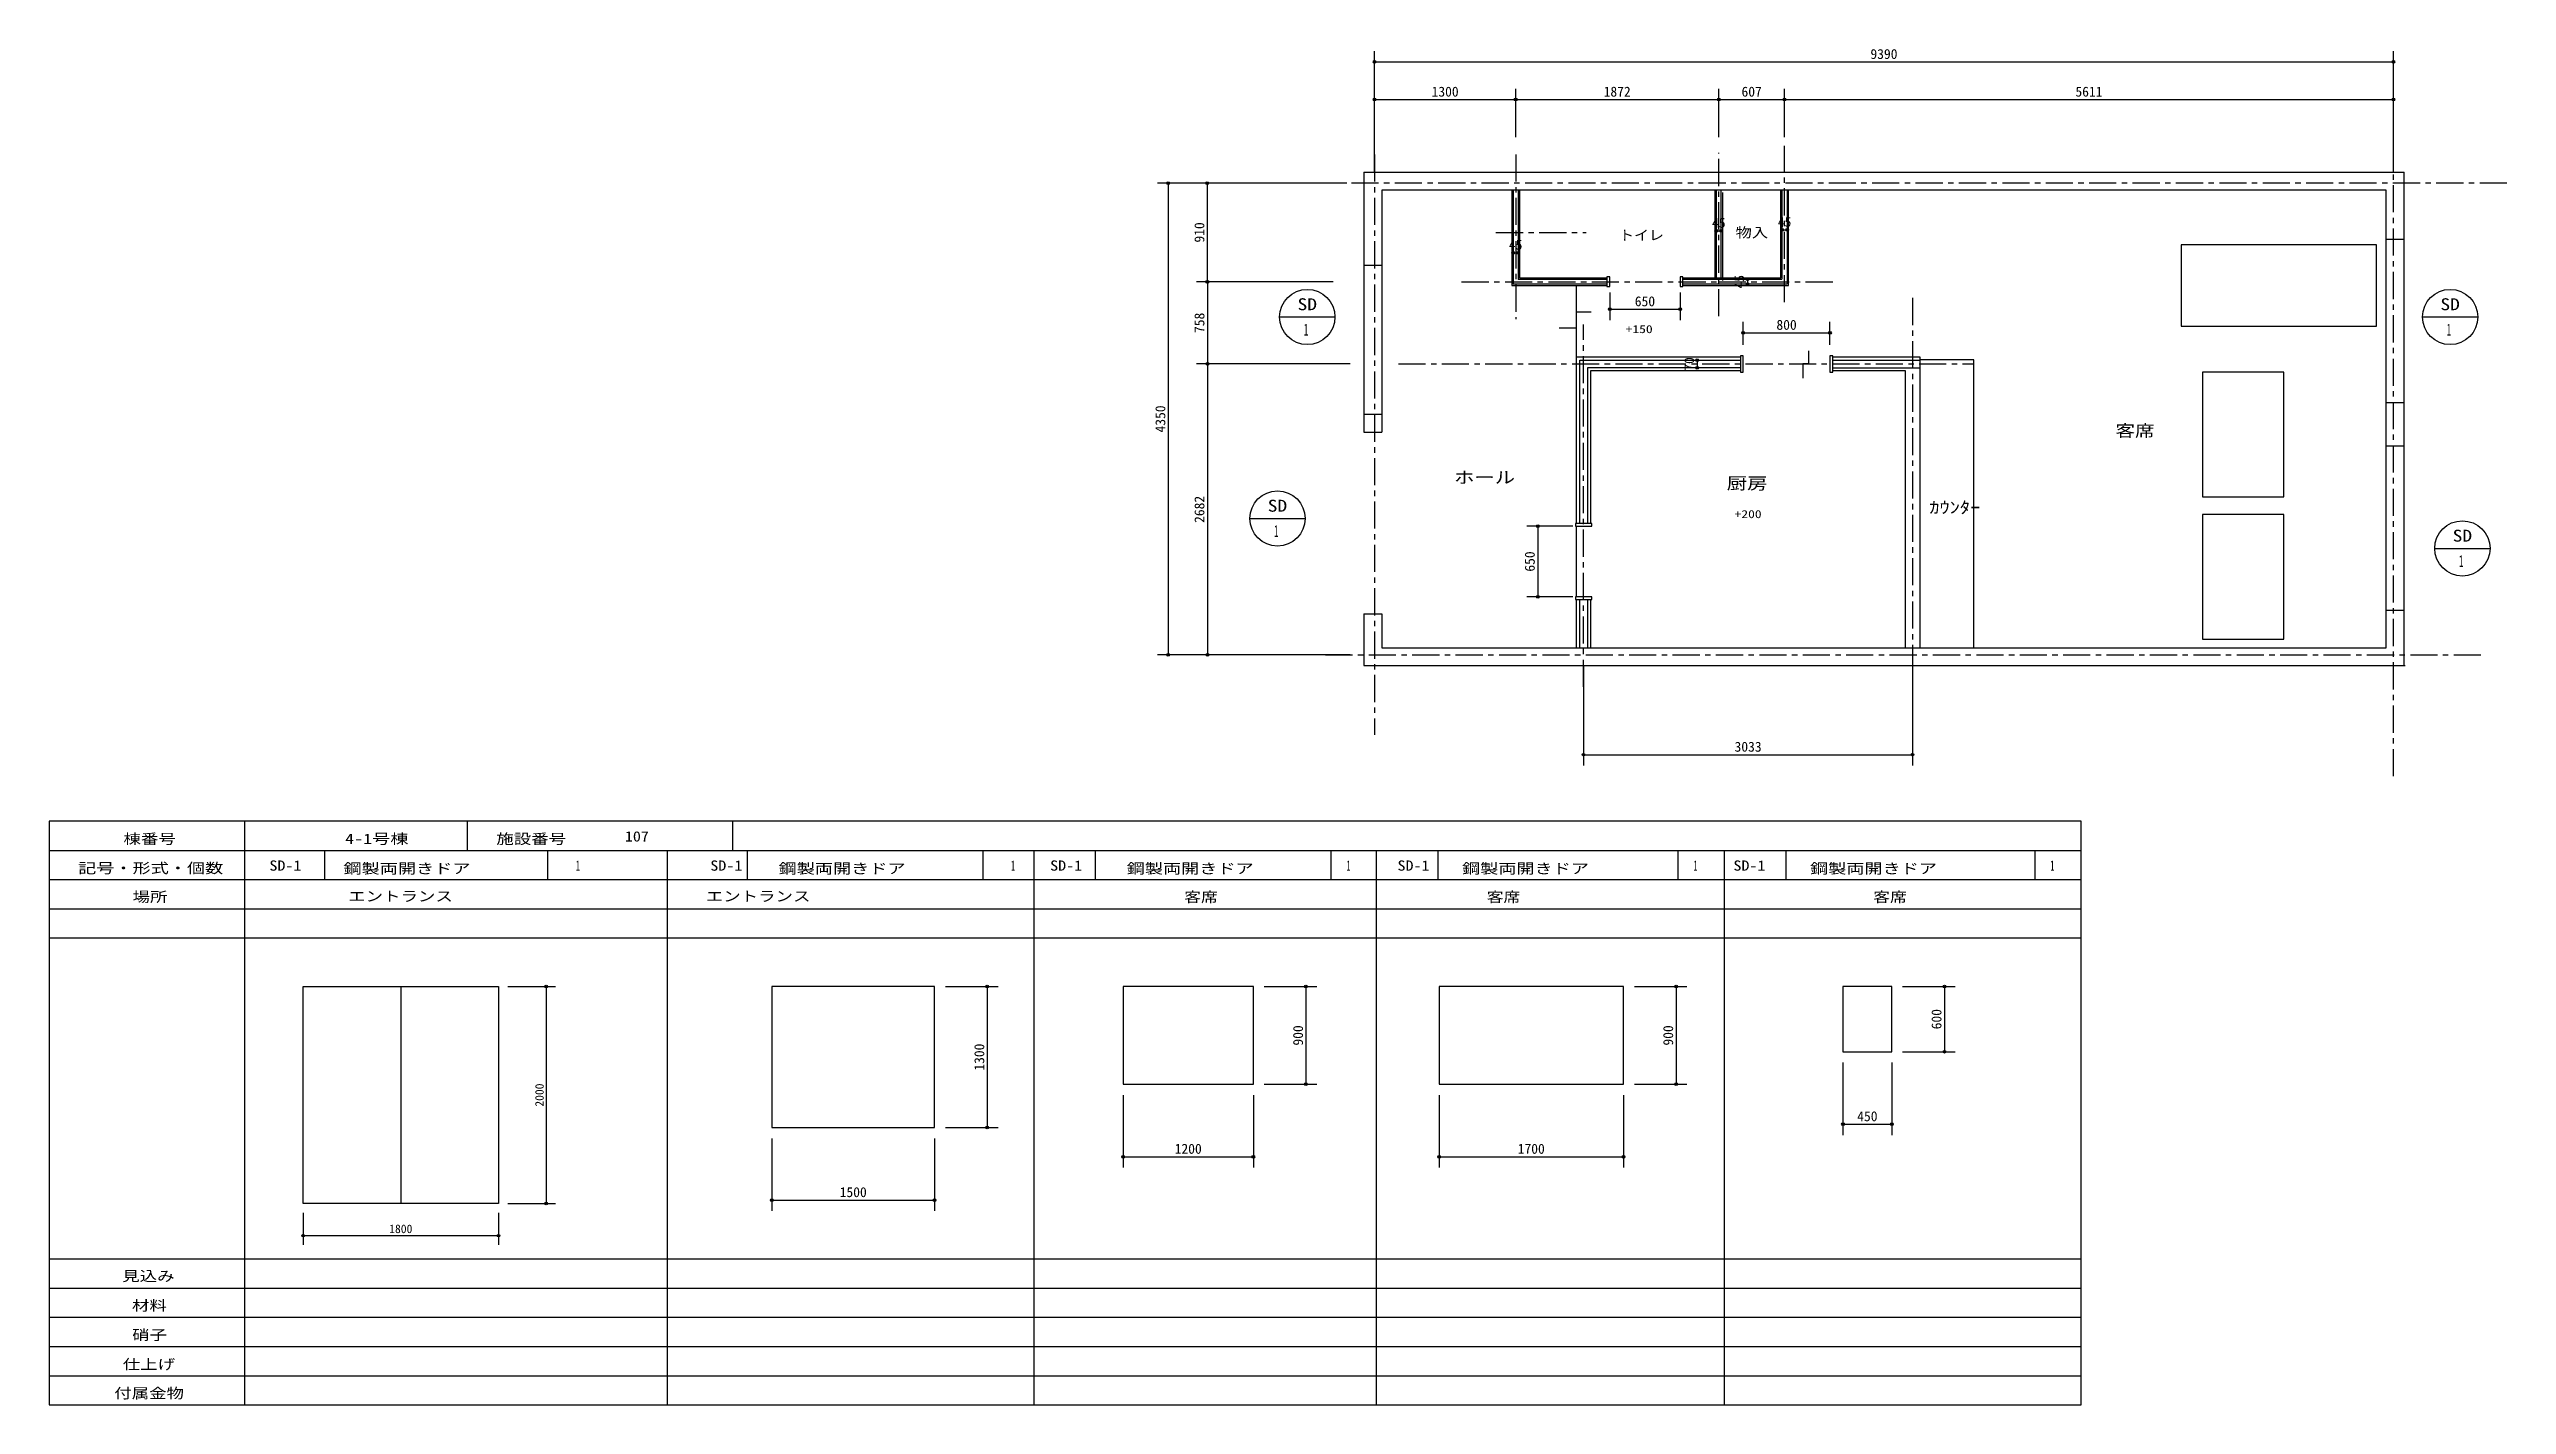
# Model space of a CAD drawing. Units: millimetres at full size, sheet at 1:50. Extents: x -51076 to 31144, y -12177 to 13541.
# Drawn here: x -51076 to -28422, y -6080 to 6423 of the extents above; entities that cross this region are included whole.
import ezdxf
from ezdxf.enums import TextEntityAlignment as Align

# ---------------------------------------------------------------- set-up
doc = ezdxf.new("R2010")
doc.units = ezdxf.units.MM
doc.header["$LTSCALE"] = 50
doc.header["$PDMODE"] = 32
doc.header["$PDSIZE"] = 25
doc.linetypes.add('CHAIN1', pattern=[8, 5, -1, 1, -1])
doc.layers.add('0-0_0', color=7, linetype='Continuous')
doc.styles.add('ＭＳ ゴシック', font='')
doc.styles.get('ＭＳ ゴシック').set_extended_font_data('MS Gothic')

msp = doc.modelspace()

# ---------------------------------------------------------------- texts
at = {"layer": '0-0_0', "style": 'ＭＳ ゴシック'}
for s, height, p in [('9390', 91.64, (-34288.49, 6305.22)), ('1300', 91.64, (-38333.49, 5958.1)), ('1872', 91.64, (-36747.49, 5958.1)), ('607', 91.64, (-35476.74, 5958.1)), ('5611', 91.64, (-32398.99, 5958.1)), ('45', 91.64, (-35748.99, 4748.22)), ('45', 91.64, (-35141.99, 4756.52)), ('45', 91.64, (-37620.99, 4545.72)), ('650', 91.64, (-36460.53, 4024.63)), ('800', 91.64, (-35155.03, 3807.49)), ('3033', 91.64, (-35540.95, -83.54)), ('450', 91.64, (-34410.17, -3491.22)), ('1200', 91.64, (-40701.55, -3791.22)), ('1700', 91.64, (-37539.7, -3791.22)), ('1500', 91.64, (-43789.26, -4191.22)), ('1800', 78.57, (-47941.83, -4518.97))]:
    msp.add_text(s, height=height, dxfattribs=at).set_placement(p, align=Align.BOTTOM_LEFT)
for s, height, p in [('910', 91.64, (-40401.02, 4639.35)), ('45', 91.64, (-35422.93, 4215.6)), ('758', 91.64, (-40400.28, 3805.35)), ('70', 91.64, (-35885.73, 3457.6)), ('4350', 91.64, (-40760.5, 2888.1)), ('2682', 91.64, (-40400.28, 2054.1)), ('650', 91.64, (-37355.24, 1604.53)), ('600', 91.64, (-33606.5, -2616.17)), ('900', 91.64, (-39491.63, -2766.17)), ('900', 91.64, (-36079.78, -2766.17)), ('1300', 91.64, (-42429.35, -2997.42)), ('2000', 78.57, (-46494.1, -3329.59))]:
    msp.add_text(s, height=height, rotation=90, dxfattribs=at).set_placement(p, align=Align.BOTTOM_LEFT)
for s, height, width, p in [('トイレ', 91.64, 1.1, (-36604.75, 4634.3)), ('物入', 91.64, 1.2, (-35531.57, 4658.62)), ('SD', 110, 1.2, (-39569.15, 3982.54)), ('SD', 110, 1.2, (-29035, 3982.54)), ('1', 110, 0.55, (-39511.23, 3749.16)), ('+150', 73.31, 1.25, (-36544.98, 3782.36)), ('1', 110, 0.55, (-28977.09, 3749.16)), ('客席', 110, 1.2, (-32029.86, 2816.53)), ('ホール', 110, 1.25, (-38126.72, 2385.88)), ('SD', 110, 1.2, (-39844.01, 2124.31)), ('厨房', 110, 1.25, (-35612.84, 2331.22)), ('+200', 73.31, 1.25, (-35540.92, 2076.19)), ('ｶｳﾝﾀｰ', 110, 1.25, (-33745.49, 2108.69)), ('1', 110, 0.55, (-39786.09, 1890.93)), ('SD', 110, 1.2, (-28922, 1848.09)), ('1', 110, 0.55, (-28864.09, 1614.7)), ('棟番号', 94.29, 1.25, (-50391.09, -935.4)), ('4-1号棟', 94.29, 1.3, (-48348.6, -934.75)), ('施設番号', 94.29, 1.25, (-46954.32, -935.4)), ('107', 94.29, 1.15, (-45769.41, -912.55)), ('記号・形式・個数', 94.29, 1.3, (-50808.9, -1205.18)), ('SD-1', 94.29, 1.15, (-49045.71, -1181.68)), ('鋼製両開きドア', 94.29, 1.3, (-48362.94, -1208.44)), ('1', 94.29, 0.55, (-46220.34, -1181.68)), ('SD-1', 94.29, 1.15, (-44981.79, -1181.68)), ('鋼製両開きドア', 94.29, 1.3, (-44352.3, -1208.44)), ('1', 94.29, 0.55, (-42209.7, -1181.68)), ('SD-1', 94.29, 1.15, (-41849.56, -1181.68)), ('鋼製両開きドア', 94.29, 1.3, (-41143.38, -1208.44)), ('1', 94.29, 0.55, (-39117.97, -1181.68)), ('SD-1', 94.29, 1.15, (-38647.64, -1181.68)), ('鋼製両開きドア', 94.29, 1.3, (-38052.8, -1208.44)), ('1', 94.29, 0.55, (-35919.29, -1181.68)), ('SD-1', 94.29, 1.15, (-35551.18, -1181.68)), ('鋼製両開きドア', 94.29, 1.3, (-34844.92, -1208.44)), ('1', 94.29, 0.55, (-32630.14, -1181.68)), ('場所', 94.29, 1.25, (-50307.2, -1470.38)), ('エントランス', 94.29, 1.25, (-48319.69, -1464.51)), ('エントランス', 94.29, 1.25, (-45023.68, -1464.51)), ('客席', 94.29, 1.2, (-40613.24, -1471.03)), ('客席', 94.29, 1.2, (-37824.48, -1471.03)), ('客席', 94.29, 1.2, (-34262.11, -1471.03)), ('見込み', 94.29, 1.25, (-50402.59, -4967)), ('材料', 94.29, 1.25, (-50312.86, -5238.73)), ('硝子', 94.29, 1.25, (-50310.9, -5509.16)), ('仕上げ', 94.29, 1.25, (-50397.4, -5780.89)), ('付属金物', 94.29, 1.25, (-50476.07, -6048.06))]:
    msp.add_text(s, height=height, dxfattribs=dict(at, width=width)).set_placement(p, align=Align.BOTTOM_LEFT)

# ---------------------------------------------------------------- linework, layer by layer
at = {"layer": '0-0_0'}
for p, q in [((-38858.49, 5288.1), (-38858.49, 6405.22)), ((-29468.49, 5288.1), (-29468.49, 6405.22)), ((-38858.49, 6305.22), (-29468.49, 6305.22)), ((-38858.49, 5610.56), (-38858.49, 6058.1)), ((-38858.49, 5958.1), (-37558.49, 5958.1)), ((-37558.49, 5610.56), (-37558.49, 6058.1)), ((-37558.49, 5610.56), (-37558.49, 6058.1)), ((-37558.49, 5958.1), (-35686.49, 5958.1)), ((-35686.49, 5610.56), (-35686.49, 6058.1)), ((-35686.49, 5610.56), (-35686.49, 6058.1)), ((-35686.49, 5958.1), (-35079.49, 5958.1)), ((-35079.49, 5610.56), (-35079.49, 6058.1)), ((-35079.49, 5610.56), (-35079.49, 6058.1)), ((-35079.49, 5958.1), (-29468.49, 5958.1)), ((-29468.49, 5610.56), (-29468.49, 6058.1)), ((-38958.49, 5288.1), (-38958.49, 2890.98)), ((-38958.49, 5288.1), (-29368.49, 5288.1)), ((-29368.49, 738.1), (-29368.49, 5288.1)), ((-39116.03, 5188.1), (-40860.5, 5188.1)), ((-40760.5, 5188.1), (-40760.5, 838.1)), ((-39464.69, 5188.1), (-40501.02, 5188.1)), ((-40401.02, 5188.1), (-40401.02, 4278.1)), ((-38793.49, 5123.1), (-38793.49, 2890.98)), ((-29533.49, 5123.1), (-38793.49, 5123.1)), ((-37593.49, 5123.1), (-37593.49, 4243.1)), ((-37580.99, 5123.1), (-37580.99, 4255.6)), ((-37535.99, 5123.1), (-37535.99, 4300.12)), ((-37523.49, 5123.1), (-37523.49, 4313.1)), ((-35721.49, 5123.1), (-35721.49, 4313.1)), ((-35708.99, 5123.1), (-35708.99, 4300.6)), ((-35663.99, 4313.1), (-35663.99, 5123.1)), ((-35651.49, 5100.05), (-35651.49, 4290.05)), ((-35101.99, 4300.6), (-35101.99, 5123.1)), ((-35056.99, 5123.1), (-35056.99, 4255.6)), ((-29533.49, 903.1), (-29533.49, 5123.1)), ((-37580.99, 4545.72), (-37535.99, 4545.72)), ((-35708.99, 4748.22), (-35663.99, 4748.22)), ((-35101.99, 4756.52), (-35056.99, 4756.52)), ((-29533.49, 4670.13), (-29368.49, 4670.13)), ((-38958.49, 4430.51), (-38793.49, 4430.51)), ((-37523.49, 4313.1), (-36716.78, 4313.1)), ((-39464.69, 4278.1), (-40501.02, 4278.1)), ((-39242.07, 4278.1), (-40500.28, 4278.1)), ((-40400.28, 4278.1), (-40400.28, 3520.1)), ((-37593.49, 4243.1), (-36716.78, 4243.1)), ((-36716.78, 4255.6), (-37580.99, 4255.6)), ((-37535.99, 4300.6), (-36716.78, 4300.6)), ((-36997.45, 3585.1), (-36997.45, 4243.1)), ((-36691.78, 4178.1), (-36691.78, 3924.63)), ((-36041.78, 4178.1), (-36041.78, 3924.63)), ((-36016.78, 4300.6), (-35103.86, 4300.6)), ((-35058.04, 4255.6), (-36016.78, 4255.6)), ((-35422.93, 4300.6), (-35422.93, 4255.6)), ((-39730.64, 3953.32), (-39224.63, 3953.32)), ((-36691.78, 4024.63), (-36041.78, 4024.63)), ((-35461.28, 3695.1), (-35461.28, 3907.49)), ((-34661.28, 3695.1), (-34661.28, 3907.49)), ((-29196.5, 3953.32), (-28690.48, 3953.32)), ((-35461.28, 3807.49), (-34661.28, 3807.49)), ((-34860.62, 3641.74), (-34860.62, 3520.1)), ((-39085.03, 3520.1), (-40500.28, 3520.1)), ((-39242.07, 3520.1), (-40500.28, 3520.1)), ((-40400.28, 3520.1), (-40400.28, 838.1)), ((-36997.45, 3585.1), (-35486.28, 3585.1)), ((-36997.45, 2048.28), (-36997.45, 3585.1)), ((-36967.45, 3555.1), (-35486.28, 3555.1)), ((-36967.45, 2048.28), (-36967.45, 3555.1)), ((-35486.28, 3485.1), (-36897.45, 3485.1)), ((-36897.45, 3485.1), (-36897.45, 2048.28)), ((-35486.28, 3455.1), (-36867.45, 3455.1)), ((-36867.45, 3455.1), (-36867.45, 2048.28)), ((-35885.73, 3555.1), (-35885.73, 3485.1)), ((-34636.28, 3585.1), (-33834.45, 3585.1)), ((-34636.28, 3555.1), (-33834.45, 3555.1)), ((-34636.28, 3485.1), (-33834.45, 3485.1)), ((-33964.45, 3455.1), (-34636.28, 3455.1)), ((-33964.45, 903.1), (-33964.45, 3455.1)), ((-33834.45, 3585.1), (-33834.45, 903.1)), ((-38958.49, 3056.76), (-38793.49, 3056.76)), ((-29533.49, 3163.66), (-29368.49, 3163.66)), ((-38958.49, 2890.98), (-38793.49, 2890.98)), ((-29368.49, 2762.38), (-29533.49, 2762.38)), ((-40005.51, 2095.09), (-39499.49, 2095.09)), ((-37032.45, 2023.28), (-37455.24, 2023.28)), ((-37355.24, 2023.28), (-37355.24, 1373.28)), ((-36997.45, 1373.28), (-36997.45, 2023.28)), ((-29083.5, 1818.86), (-28577.48, 1818.86)), ((-37032.45, 1373.28), (-37455.24, 1373.28)), ((-38958.49, 1214.25), (-38793.49, 1214.25)), ((-38958.49, 1214.25), (-38958.49, 738.1)), ((-38793.49, 1214.25), (-38793.49, 903.1)), ((-36997.45, 903.1), (-36997.45, 1348.28)), ((-36967.45, 903.1), (-36967.45, 1348.28)), ((-36897.45, 1348.28), (-36897.45, 903.1)), ((-36867.45, 1348.28), (-36867.45, 903.1)), ((-29533.49, 1249.33), (-29368.49, 1249.33)), ((-39116.03, 838.1), (-40860.5, 838.1)), ((-39085.03, 838.1), (-40500.28, 838.1)), ((-38958.49, 738.1), (-29359.23, 738.1)), ((-38793.49, 903.1), (-29533.49, 903.1)), ((-36932.45, 738.1), (-36932.45, -183.54)), ((-33899.45, 738.1), (-33899.45, -183.54)), ((-36932.45, -83.54), (-33899.45, -83.54)), ((-49275.46, -697.26), (-49275.46, -6079.69)), ((-47224.29, -697.26), (-47224.29, -966.38)), ((-44776.67, -697.26), (-44776.67, -966.38)), ((-51075.99, -966.38), (-32347.55, -966.38)), ((-48538.76, -966.38), (-48538.76, -1235.5)), ((-46481.03, -966.38), (-46481.03, -1235.5)), ((-45378.97, -966.38), (-45378.97, -6079.69)), ((-44642.42, -966.38), (-44642.42, -1235.5)), ((-42470.39, -966.38), (-42470.39, -1235.5)), ((-42001.15, -966.38), (-42001.15, -6079.69)), ((-41433.5, -966.38), (-41433.5, -1235.5)), ((-39261.47, -966.38), (-39261.47, -1235.5)), ((-38844.58, -966.38), (-38844.58, -6079.69)), ((-38276.94, -966.38), (-38276.94, -1235.5)), ((-36062.78, -966.38), (-36062.78, -1235.5)), ((-35636.7, -966.38), (-35636.7, -6079.69)), ((-35069.05, -966.38), (-35069.05, -1235.5)), ((-32773.64, -966.38), (-32773.64, -1235.5)), ((-51075.99, -1235.5), (-32347.55, -1235.5)), ((-51075.99, -1504.63), (-32347.55, -1504.63)), ((-51075.99, -1773.75), (-32347.55, -1773.75)), ((-48734.66, -2222.42), (-46934.66, -2222.42)), ((-48734.66, -4222.42), (-48734.66, -2222.42)), ((-47834.66, -2222.42), (-47834.66, -4222.42)), ((-46934.66, -2222.42), (-46934.66, -4222.42)), ((-46848.92, -2222.42), (-46408.36, -2222.42)), ((-46494.1, -2222.42), (-46494.1, -4222.42)), ((-42814.26, -2222.42), (-42329.35, -2222.42)), ((-42429.35, -2222.42), (-42429.35, -3522.42)), ((-39876.55, -2222.42), (-39391.63, -2222.42)), ((-39491.63, -2222.42), (-39491.63, -3122.42)), ((-36464.7, -2222.42), (-35979.78, -2222.42)), ((-36079.78, -2222.42), (-36079.78, -3122.42)), ((-33991.42, -2222.42), (-33506.5, -2222.42)), ((-33606.5, -2222.42), (-33606.5, -2822.42)), ((-34541.42, -2922.42), (-34541.42, -3591.22)), ((-34091.42, -2922.42), (-34091.42, -3591.22)), ((-33991.42, -2822.42), (-33506.5, -2822.42)), ((-39876.55, -3122.42), (-39391.63, -3122.42)), ((-36464.7, -3122.42), (-35979.78, -3122.42)), ((-41176.55, -3222.42), (-41176.55, -3891.22)), ((-39976.55, -3222.42), (-39976.55, -3891.22)), ((-38264.7, -3222.42), (-38264.7, -3891.22)), ((-36564.7, -3222.42), (-36564.7, -3891.22)), ((-44414.26, -3622.42), (-44414.26, -4291.22)), ((-42914.26, -3622.42), (-42914.26, -4291.22)), ((-42814.26, -3522.42), (-42329.35, -3522.42)), ((-34541.42, -3491.22), (-34091.42, -3491.22)), ((-41176.55, -3791.22), (-39976.55, -3791.22)), ((-38264.7, -3791.22), (-36564.7, -3791.22)), ((-46934.66, -4222.42), (-48734.66, -4222.42)), ((-46848.92, -4222.42), (-46408.36, -4222.42)), ((-44414.26, -4191.22), (-42914.26, -4191.22)), ((-48734.66, -4308.16), (-48734.66, -4604.7)), ((-48734.66, -4518.97), (-46934.66, -4518.97)), ((-46934.66, -4308.16), (-46934.66, -4604.7)), ((-51075.99, -4734.08), (-32347.55, -4734.08)), ((-51075.99, -5003.2), (-32347.55, -5003.2)), ((-51075.99, -5272.33), (-32347.55, -5272.33)), ((-51075.99, -5541.45), (-32347.55, -5541.45)), ((-51075.99, -5810.57), (-32347.55, -5810.57))]:
    msp.add_line(p, q, dxfattribs=at)
at = {"layer": '0-0_0', "linetype": 'CHAIN1'}
for p, q in [((-38858.49, 5451.49), (-38858.49, 98.68)), ((-37558.49, 5451.49), (-37558.49, 3932.79)), ((-35686.49, 3960.81), (-35686.49, 5468.3)), ((-35079.49, 4089.71), (-35079.49, 5529.95)), ((-29468.49, -281.45), (-29468.49, 5604.46)), ((-28422.44, 5188.1), (-39272.8, 5188.1)), ((-37740.53, 4733.1), (-36910.14, 4733.1)), ((-33899.45, 4128.94), (-33899.45, 413.45)), ((-36932.45, 542.34), (-36932.45, 3882.36)), ((-38638.95, 3520.1), (-33345.33, 3520.1)), ((-39312.03, 838.1), (-28618.58, 838.1))]:
    msp.add_line(p, q, dxfattribs=at)
at = {"layer": '0-0_0'}
for points in [[(-36016.78, 4313.1), (-35114.49, 4313.1), (-35114.49, 5123.1)], [(-36016.78, 4243.1), (-35044.49, 4243.1), (-35044.49, 5123.1)], [(-37159.05, 3851.8), (-36997.45, 3851.8), (-36997.45, 4001.8), (-36861.39, 4001.8)], [(-34860.62, 3520.1), (-34910.62, 3520.1), (-34910.62, 3388.34)], [(-33334.45, 903.1), (-33334.45, 3556.74), (-33834.45, 3556.74)]]:
    msp.add_lwpolyline(points, dxfattribs=at)
for points in [[(-31424.48, 3867.82), (-29624.48, 3867.82), (-29624.48, 4617.82), (-31424.48, 4617.82)], [(-36716.78, 4233.1), (-36691.78, 4233.1), (-36691.78, 4323.1), (-36716.78, 4323.1)], [(-36041.78, 4233.1), (-36016.78, 4233.1), (-36016.78, 4323.1), (-36041.78, 4323.1)], [(-35486.28, 3445.1), (-35461.28, 3445.1), (-35461.28, 3595.1), (-35486.28, 3595.1)], [(-34661.28, 3445.1), (-34636.28, 3445.1), (-34636.28, 3595.1), (-34661.28, 3595.1)], [(-31227.94, 2294.21), (-30477.94, 2294.21), (-30477.94, 3444.21), (-31227.94, 3444.21)], [(-37007.45, 2023.28), (-36857.45, 2023.28), (-36857.45, 2048.28), (-37007.45, 2048.28)], [(-31227.94, 982.16), (-30477.94, 982.16), (-30477.94, 2132.16), (-31227.94, 2132.16)], [(-37007.45, 1348.28), (-36857.45, 1348.28), (-36857.45, 1373.28), (-37007.45, 1373.28)], [(-51075.99, -6079.69), (-32347.55, -6079.69), (-32347.55, -697.26), (-51075.99, -697.26)], [(-44414.26, -3522.42), (-42914.26, -3522.42), (-42914.26, -2222.42), (-44414.26, -2222.42)], [(-41176.55, -3122.42), (-39976.55, -3122.42), (-39976.55, -2222.42), (-41176.55, -2222.42)], [(-38264.7, -3122.42), (-36564.7, -3122.42), (-36564.7, -2222.42), (-38264.7, -2222.42)], [(-34541.42, -2822.42), (-34091.42, -2822.42), (-34091.42, -2222.42), (-34541.42, -2222.42)]]:
    msp.add_lwpolyline(points, close=True, dxfattribs=at)
at = {"layer": '0-0_0', "linetype": 'CHAIN1'}
msp.add_lwpolyline([(-38056.72, 4278.1), (-35686.49, 4278.1), (-34627.04, 4278.1)], dxfattribs=at)
at = {"layer": '0-0_0'}
for centre in [(-39479.3, 3953.32), (-28945.15, 3953.32), (-39754.16, 2095.09), (-28832.15, 1818.86)]:
    msp.add_circle(centre, 254.67, dxfattribs=at)
for p in [(-38858.49, 6305.22), (-29468.49, 6305.22), (-38858.49, 5958.1), (-37558.49, 5958.1), (-35686.49, 5958.1), (-35079.49, 5958.1), (-29468.49, 5958.1), (-40760.5, 5188.1), (-40401.02, 5188.1), (-35708.99, 4748.22), (-35663.99, 4748.22), (-35101.99, 4756.52), (-35056.99, 4756.52), (-37580.99, 4545.72), (-37535.99, 4545.72), (-35422.93, 4300.6), (-40401.02, 4278.1), (-40400.28, 4278.1), (-35422.93, 4255.6), (-36691.78, 4024.63), (-36041.78, 4024.63), (-35461.28, 3807.49), (-34661.28, 3807.49), (-40400.28, 3520.1), (-40400.28, 3520.1), (-35885.73, 3555.1), (-35885.73, 3485.1), (-37355.24, 2023.28), (-37355.24, 1373.28), (-40760.5, 838.1), (-40400.28, 838.1), (-36932.45, -83.54), (-33899.45, -83.54), (-46494.1, -2222.42), (-42429.35, -2222.42), (-39491.63, -2222.42), (-36079.78, -2222.42), (-33606.5, -2222.42), (-33606.5, -2822.42), (-39491.63, -3122.42), (-36079.78, -3122.42), (-42429.35, -3522.42), (-34541.42, -3491.22), (-34091.42, -3491.22), (-41176.55, -3791.22), (-39976.55, -3791.22), (-38264.7, -3791.22), (-36564.7, -3791.22), (-46494.1, -4222.42), (-44414.26, -4191.22), (-42914.26, -4191.22), (-48734.66, -4518.97), (-46934.66, -4518.97)]:
    msp.add_point(p, dxfattribs=at)

msp.set_redraw_order([(e.dxf.handle, doc.entitydb.next_handle()) for e in msp.query("TEXT MTEXT ATTDEF DIMENSION ARC_DIMENSION")])  # texts and dimensions are drawn at this point

doc.saveas('drawing.dxf')
